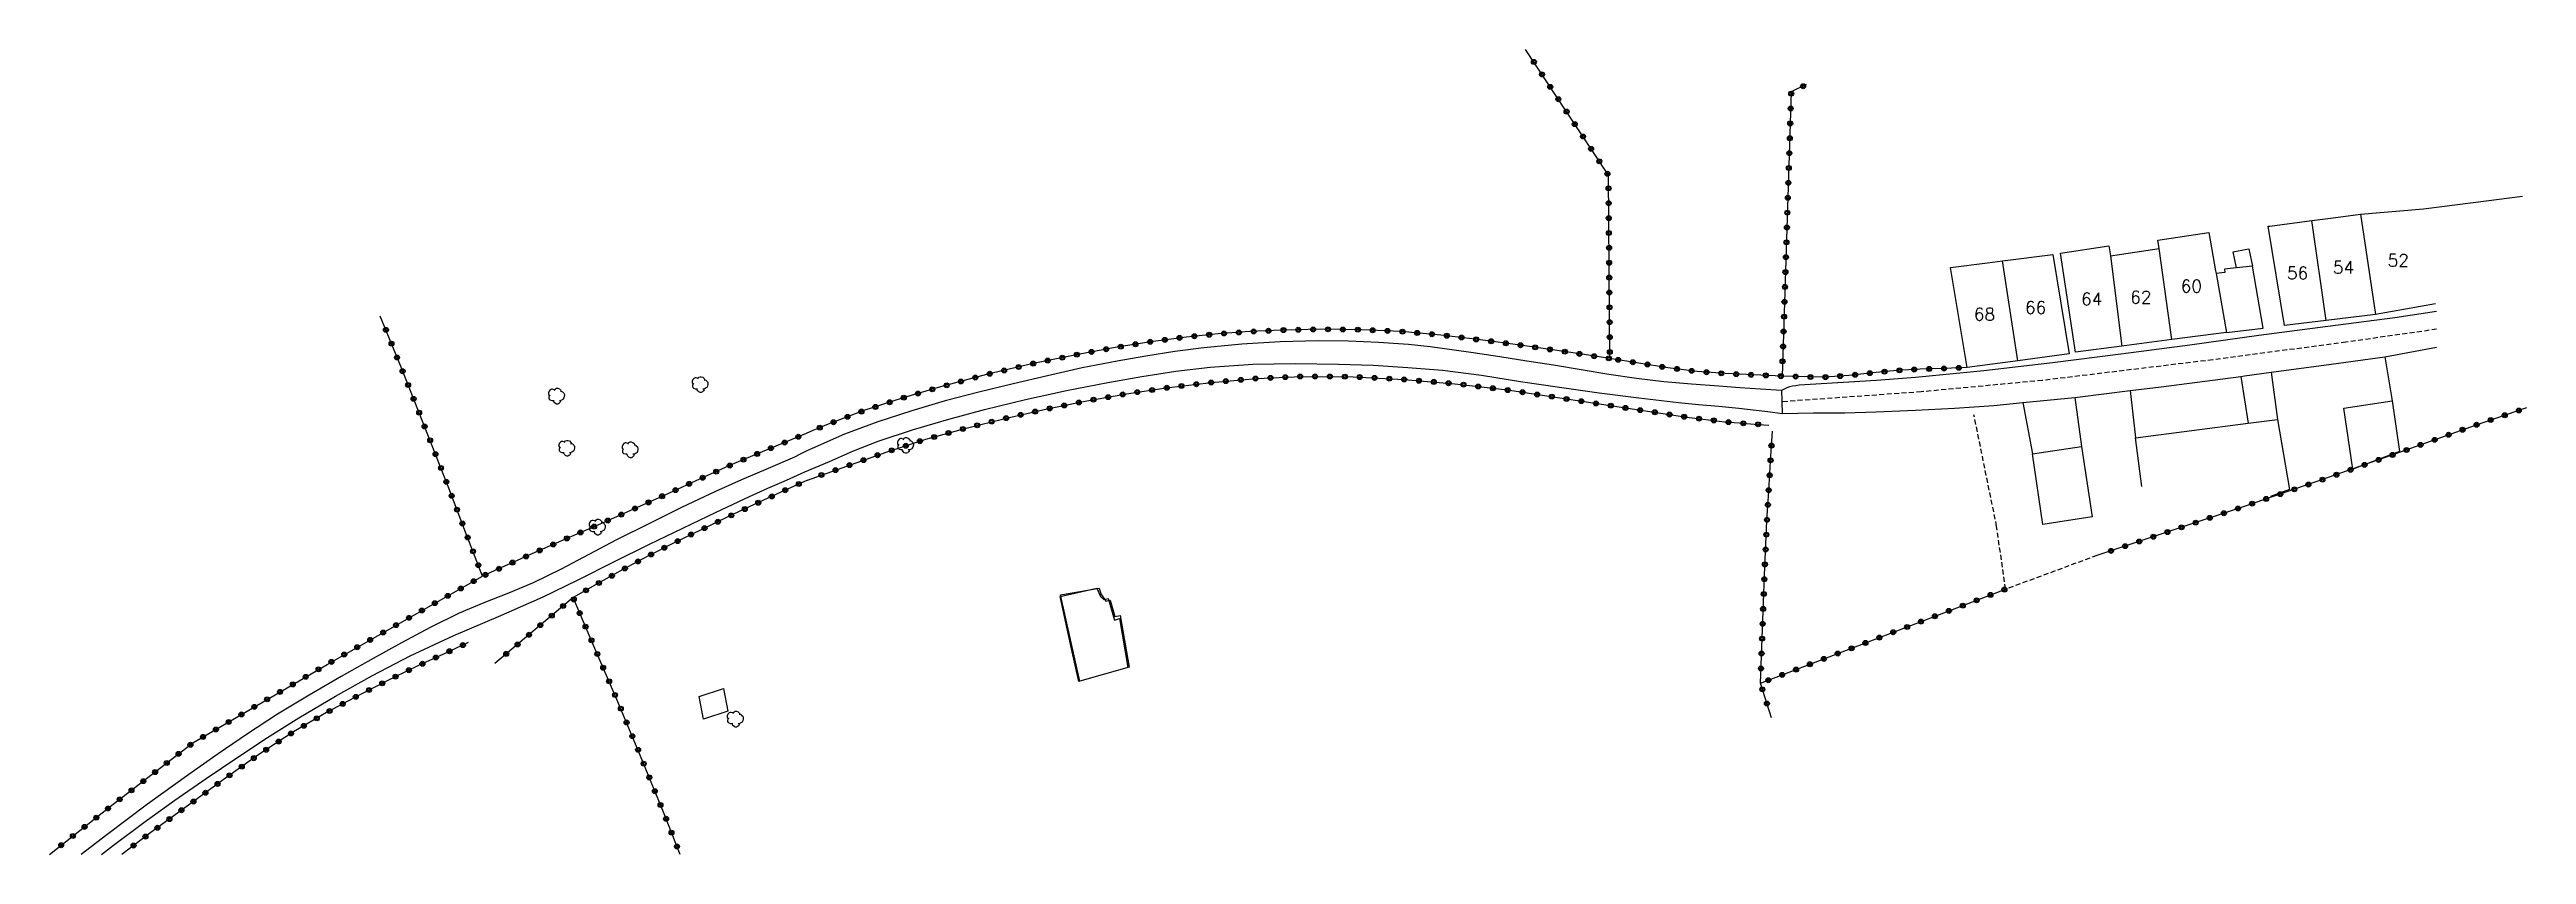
# Model space of a CAD drawing. Header units: millimetres. Extents: x 135999 to 137000, y 128000 to 129000.
# Drawn here: x 136660 to 136909.7, y 128000 to 128081.2 of the extents above; entities that cross this region are included whole.
import ezdxf
from ezdxf.enums import TextEntityAlignment as Align

# ---------------------------------------------------------------- set-up
doc = ezdxf.new("R2010")
doc.units = ezdxf.units.MM
doc.linetypes.add('DASHED', pattern=[0.75, 0.5, -0.25])
doc.layers.get('0').update_dxf_attribs({"linetype": 'CONTINUOUS'})
for name, color, linetype in [('W0001', 6, 'DASHED'), ('W0008', 7, 'CONTINUOUS'), ('W0014', 7, 'CONTINUOUS'), ('W0017', 7, 'CONTINUOUS'), ('W0071', 7, 'CONTINUOUS'), ('W0101', 7, 'CONTINUOUS'), ('W0104', 1, 'CONTINUOUS'), ('W0112', 1, 'DASHED'), ('W0300', 7, 'CONTINUOUS'), ('W0322', 7, 'CONTINUOUS'), ('W0323', 7, 'CONTINUOUS'), ('W0991', 7, 'CONTINUOUS'), ('W1102', 7, 'CONTINUOUS')]:
    doc.layers.add(name, color=color, linetype=linetype)
doc.styles.get("Standard").update_dxf_attribs({"font": 'romans.shx', "width": 0.85})

msp = doc.modelspace()

# ---------------------------------------------------------------- texts
at = {"layer": 'W0991'}
for s, p in [('54', (136891.3, 128059.2)), ('52', (136896.82, 128059.9)), ('60', (136875.95, 128057.31)), ('56', (136886.67, 128058.63)), ('68', (136855.09, 128054.48)), ('66', (136860.25, 128055.15)), ('64', (136865.91, 128056.01)), ('62', (136870.86, 128056.19))]:
    msp.add_text(s, height=1.25, dxfattribs=at).set_placement(p, align=Align.MIDDLE_CENTER)

# ---------------------------------------------------------------- blocks, each defined once
blk = doc.blocks.new('T300')
for p, q in [((-0.8, 0.51), (-0.86, 0.34)), ((-0.86, 0.34), (-0.86, 0.17)), ((-0.86, 0.17), (-0.74, 0.06)), ((-0.69, 0.63), (-0.8, 0.51)), ((-0.8, -0.06), (-0.74, 0.06)), ((-0.74, 0.06), (-0.69, 0.11)), ((-0.57, 0.69), (-0.69, 0.63)), ((-0.46, 0.69), (-0.57, 0.69)), ((-0.29, 0.63), (-0.46, 0.69)), ((-0.29, 0.63), (-0.17, 0.74)), ((-0.23, 0.57), (-0.29, 0.63)), ((-0.17, 0.74), (-0.06, 0.8)), ((-0.06, 0.8), (0.06, 0.8)), ((0.06, 0.8), (0.23, 0.74)), ((0.23, 0.74), (0.34, 0.63)), ((0.34, 0.63), (0.4, 0.51)), ((0.46, 0.46), (0.34, 0.46)), ((0.4, 0.51), (0.4, 0.46)), ((0.57, 0.4), (0.46, 0.46)), ((0.57, 0.4), (0.69, 0.29)), ((0.69, 0.29), (0.74, 0.17)), ((0.74, 0.06), (0.69, -0.17)), ((0.74, 0.17), (0.74, 0.06)), ((-0.8, -0.17), (-0.8, -0.06)), ((-0.8, -0.23), (-0.8, -0.17)), ((-0.74, -0.34), (-0.8, -0.23)), ((-0.69, -0.4), (-0.74, -0.34)), ((-0.51, -0.46), (-0.69, -0.4)), ((-0.4, -0.46), (-0.51, -0.46)), ((-0.4, -0.46), (-0.34, -0.46)), ((-0.34, -0.46), (-0.34, -0.4)), ((-0.34, -0.51), (-0.34, -0.46)), ((-0.29, -0.63), (-0.34, -0.51)), ((-0.17, -0.74), (-0.29, -0.63)), ((-0.06, -0.8), (-0.17, -0.74)), ((0.06, -0.8), (-0.06, -0.8)), ((0.17, -0.74), (0.06, -0.8)), ((0.23, -0.69), (0.17, -0.74)), ((0.29, -0.46), (0.23, -0.46)), ((0.29, -0.63), (0.23, -0.69)), ((0.46, -0.4), (0.29, -0.46)), ((0.34, -0.51), (0.29, -0.63)), ((0.34, -0.51), (0.34, -0.46)), ((0.57, -0.34), (0.46, -0.4)), ((0.63, -0.29), (0.57, -0.34)), ((0.69, -0.17), (0.63, -0.29))]:
    blk.add_line(p, q)
blk = doc.blocks.new('t323o')
at = {"color": 0, "linetype": 'Continuous'}
for radius in [0.25, 0.15]:
    blk.add_circle((0, 0), radius, dxfattribs=at)
blk = doc.blocks.new('t322o')
at = {"color": 0, "linetype": 'Continuous'}
for radius in [0.25, 0.15]:
    blk.add_circle((0, 0), radius, dxfattribs=at)

# ---------------------------------------------------------------- linework, layer by layer
at = {"layer": 'W0001'}
msp.add_lwpolyline([(136900.69, 128052.96), (136891.55, 128051.66), (136878.11, 128049.88), (136860.92, 128047.8), (136848.72, 128046.65), (136834.65, 128045.65)], dxfattribs=at)
at = {"layer": 'W0008'}
for points in [[(136834.69, 128044.48), (136837.85, 128044.52), (136841.01, 128044.55), (136844.17, 128044.63), (136848.12, 128044.79), (136852.08, 128045.02), (136856.02, 128045.29), (136858.97, 128045.58), (136864.2, 128046.09), (136864.47, 128046.11), (136869.78, 128046.78), (136872.9, 128047.17), (136880.95, 128048.21), (136881.33, 128048.26), (136884.02, 128048.62), (136889.32, 128049.33), (136895.48, 128050.18), (136900.69, 128051.17), (136900.69, 128051.17)], [(136834.62, 128046.8), (136834.65, 128045.79), (136834.65, 128045.65), (136834.69, 128044.48)]]:
    msp.add_lwpolyline(points, dxfattribs=at)
at = {"layer": 'W0014'}
msp.add_lwpolyline([(136900.68, 128054.75), (136896.48, 128054.1), (136889.72, 128053.25), (136882.76, 128052.32), (136875.81, 128051.36), (136868.85, 128050.45), (136861.95, 128049.59), (136855.04, 128048.77), (136848.12, 128048.09), (136844.21, 128047.8), (136840.3, 128047.56), (136836.39, 128047.32), (136836.06, 128047.27), (136835.73, 128047.22), (136835.42, 128047.15), (136835.15, 128047.05), (136834.88, 128046.92), (136834.62, 128046.8)], dxfattribs=at)
at = {"layer": 'W0017'}
for points in [[(136895.48, 128050.18), (136896.2, 128045.73)], [(136880.95, 128048.21), (136881.69, 128043.48)], [(136884.02, 128048.62), (136884.63, 128043.87)], [(136858.97, 128045.58), (136859.92, 128040.4)], [(136864.2, 128046.09), (136864.89, 128041.14)], [(136869.78, 128046.78), (136870.31, 128042)]]:
    msp.add_lwpolyline(points, dxfattribs=at)
at = {"layer": 'W0071'}
for points in [[(136834.62, 128046.8), (136832.51, 128046.93), (136830.41, 128047.07), (136828.31, 128047.21), (136825.54, 128047.43), (136822.76, 128047.67), (136819.99, 128047.98), (136817.21, 128048.39), (136814.42, 128048.86), (136811.64, 128049.33), (136808.94, 128049.76), (136806.23, 128050.18), (136803.52, 128050.58), (136801.36, 128050.89), (136799.19, 128051.18), (136797.02, 128051.42), (136793.98, 128051.64), (136790.94, 128051.76), (136787.89, 128051.79), (136784.05, 128051.7), (136780.21, 128051.46), (136776.38, 128051.09), (136773.45, 128050.71), (136770.53, 128050.26), (136767.62, 128049.76), (136764.1, 128049.06), (136760.61, 128048.28), (136757.12, 128047.45), (136753.69, 128046.62), (136750.28, 128045.74), (136746.9, 128044.75), (136743.5, 128043.62), (136740.13, 128042.37), (136736.85, 128040.95), (136736.26, 128040.66), (136735.67, 128040.37), (136735.09, 128040.08)], [(136736.14, 128038.58), (136738.6, 128039.64), (136741.05, 128040.7), (136743.53, 128041.68), (136747.07, 128042.86), (136750.65, 128043.9), (136754.26, 128044.86), (136758.37, 128045.87), (136762.51, 128046.78), (136766.67, 128047.59), (136770.1, 128048.2), (136773.54, 128048.74), (136776.99, 128049.15), (136781.29, 128049.43), (136785.61, 128049.51), (136789.93, 128049.45), (136793.43, 128049.33), (136796.93, 128049.12), (136800.42, 128048.82), (136804.36, 128048.32), (136808.29, 128047.7), (136812.22, 128047.11), (136816.22, 128046.56), (136820.22, 128046.03), (136824.23, 128045.56), (136826.26, 128045.37), (136828.29, 128045.2), (136830.33, 128045), (136831.78, 128044.83), (136833.23, 128044.66), (136834.69, 128044.48)], [(136735.09, 128040.08), (136732.42, 128038.93), (136729.75, 128037.78), (136727.1, 128036.59), (136723.76, 128035.01), (136720.45, 128033.38), (136717.14, 128031.72), (136714.35, 128030.25), (136711.56, 128028.77), (136708.72, 128027.38), (136706.25, 128026.34), (136703.75, 128025.37), (136701.28, 128024.33), (136698.35, 128022.88), (136695.46, 128021.33), (136692.6, 128019.75), (136689.35, 128017.93), (136686.13, 128016.07), (136682.95, 128014.14), (136679.93, 128012.18), (136676.95, 128010.15), (136673.99, 128008.07), (136669.83, 128005.06), (136665.72, 128001.97), (136663.15, 128000)], [(136665.18, 128000), (136666.4, 128000.95), (136669.48, 128003.23), (136672.6, 128005.47), (136675.74, 128007.67), (136678.83, 128009.75), (136681.95, 128011.8), (136685.11, 128013.77), (136688.79, 128015.95), (136692.53, 128018.05), (136696.32, 128020.03), (136700.74, 128022.08), (136705.23, 128023.98), (136709.68, 128025.95), (136713.28, 128027.71), (136716.87, 128029.51), (136720.46, 128031.29), (136723.81, 128032.91), (136727.17, 128034.52), (136730.55, 128036.09), (136732.41, 128036.93), (136734.28, 128037.76), (136736.14, 128038.58)]]:
    msp.add_lwpolyline(points, dxfattribs=at)
at = {"layer": 'W0101'}
for points in [[(136888.11, 128063.92), (136890.24, 128064.2), (136893.02, 128064.56)], [(136893.02, 128064.56), (136893.02, 128064.56), (136893.02, 128064.56), (136899.38, 128065.12)], [(136899.38, 128065.12), (136899.38, 128065.12), (136899.38, 128065.12), (136904.36, 128065.75)], [(136904.36, 128065.75), (136904.36, 128065.75), (136909.36, 128066.38), (136909.36, 128066.38), (136909.36, 128066.38)], [(136872.71, 128061.11), (136872.59, 128061.93), (136877.73, 128062.71), (136878.4, 128058.85), (136878.45, 128058.58), (136879.5, 128052.64)], [(136885.34, 128053.34), (136883.7, 128063.35), (136883.86, 128063.37), (136888.11, 128063.92)], [(136853.34, 128049.1), (136851.68, 128059.18), (136855.39, 128059.66), (136856.92, 128059.86)], [(136856.92, 128059.86), (136861.98, 128060.51), (136863.63, 128050.48)], [(136864.28, 128050.65), (136862.77, 128060.63), (136867.63, 128061.37), (136867.81, 128060.37)], [(136867.81, 128060.37), (136872.71, 128061.11)], [(136900.59, 128055.53), (136894.54, 128054.44)], [(136879.5, 128052.64), (136873.98, 128051.92)], [(136889.54, 128053.85), (136885.34, 128053.34)], [(136894.54, 128054.44), (136889.54, 128053.85)], [(136858.44, 128049.78), (136853.34, 128049.1)], [(136863.63, 128050.48), (136858.44, 128049.78)], [(136868.96, 128051.26), (136864.28, 128050.65)], [(136873.98, 128051.92), (136868.96, 128051.26)]]:
    msp.add_lwpolyline(points, dxfattribs=at)
at = {"layer": 'W0104'}
for points in [[(136880.5, 128059.15), (136880.17, 128060.76), (136881.54, 128061.04), (136881.75, 128061.08), (136882.11, 128059.34)], [(136879.5, 128052.64), (136883.18, 128053.07), (136882.11, 128059.34), (136880.5, 128059.15), (136879.29, 128059.01), (136879.33, 128058.68), (136878.45, 128058.58)], [(136870.95, 128037.11), (136870.31, 128042), (136881.69, 128043.48), (136884.63, 128043.87), (136885.84, 128036.8), (136883.95, 128036.11)]]:
    msp.add_lwpolyline(points, dxfattribs=at)
for points in [[(136896.2, 128045.73), (136896.94, 128040.64), (136892.24, 128038.86), (136891.34, 128045.02)], [(136859.92, 128040.4), (136864.89, 128041.14), (136865.95, 128034.03), (136860.98, 128033.29)], [(136763.76, 128017.43), (136763.02, 128020.75), (136761.86, 128026.02), (136765.59, 128026.84), (136765.95, 128026), (136766.27, 128025.72), (136766.71, 128025.8), (136767.34, 128023.63), (136767.86, 128023.79), (136768.71, 128018.86)], [(136763.87, 128017.49), (136761.92, 128026.17), (136765.82, 128026.85), (136765.98, 128026.29), (136766.47, 128025.55), (136766.93, 128025.64), (136767.4, 128023.99), (136767.93, 128024.09), (136768.84, 128018.9)], [(136725.9, 128013.64), (136725.47, 128015.92), (136727.93, 128016.72), (136728.36, 128014.45)]]:
    msp.add_lwpolyline(points, close=True, dxfattribs=at)
at = {"layer": 'W0112'}
msp.add_lwpolyline([(136866.43, 128030.14), (136857.22, 128026.75), (136856.32, 128033.07), (136854.03, 128044.33)], dxfattribs=at)
at = {"layer": 'W0322'}
msp.add_lwpolyline([(136909.75, 128045.03), (136904.56, 128043.27), (136896.55, 128040.39), (136888.52, 128037.56), (136881.17, 128035.06), (136873.8, 128032.6), (136866.43, 128030.14)], dxfattribs=at)
at = {"layer": 'W0323'}
for points in [[(136853.34, 128049.1), (136850.98, 128049.01), (136848.62, 128048.93), (136846.26, 128048.8), (136843.83, 128048.57), (136841.41, 128048.3), (136838.99, 128048.14), (136837.55, 128048.15), (136836.12, 128048.19), (136834.68, 128048.23), (136831.82, 128048.36), (136828.95, 128048.49), (136826.1, 128048.71), (136823.17, 128049.08), (136820.24, 128049.55), (136817.32, 128050.01), (136817.17, 128068.5), (136812.91, 128074.97), (136808.82, 128081.17)], [(136837.11, 128077.63), (136835.61, 128076.89), (136834.68, 128048.23)], [(136736.26, 128042.44), (136733.76, 128041.4), (136731.26, 128040.37), (136728.78, 128039.32), (136725.56, 128037.88), (136722.37, 128036.41), (136719.16, 128034.95), (136715.54, 128033.35), (136711.9, 128031.77), (136708.28, 128030.17), (136706.73, 128029.47), (136705.18, 128028.77), (136703.63, 128028.06), (136701.92, 128032.5), (136700.21, 128036.94), (136698.49, 128041.37), (136695.4, 128049.15), (136693.31, 128054.29)], [(136817.32, 128050.01), (136814.3, 128050.47), (136811.29, 128050.92), (136808.27, 128051.35), (136804.28, 128051.89), (136800.28, 128052.38), (136796.27, 128052.74), (136792.26, 128052.91), (136788.24, 128052.96), (136784.22, 128052.87), (136781.01, 128052.72), (136777.81, 128052.49), (136774.61, 128052.18), (136771.01, 128051.71), (136767.43, 128051.12), (136763.85, 128050.46), (136759.14, 128049.5), (136754.46, 128048.4), (136749.82, 128047.15), (136745.94, 128046.01), (136742.08, 128044.76), (136738.3, 128043.32), (136737.62, 128043.03), (136736.94, 128042.74), (136736.26, 128042.44)], [(136736.39, 128037.76), (136740.36, 128039.17), (136744.34, 128040.57), (136748.34, 128041.87), (136752.39, 128043), (136756.48, 128044.01), (136760.58, 128044.93), (136764.57, 128045.74), (136768.57, 128046.46), (136772.58, 128047.06), (136777.13, 128047.6), (136781.69, 128048), (136786.26, 128048.21), (136791.41, 128048.17), (136796.56, 128047.9), (136801.69, 128047.47), (136807, 128046.84), (136812.28, 128046.03), (136817.57, 128045.23), (136821.33, 128044.66), (136825.09, 128044.09), (136828.86, 128043.64), (136830.36, 128043.51), (136831.86, 128043.4), (136833.35, 128043.29)], [(136832.49, 128017.26), (136832.7, 128022.72), (136832.9, 128028.18), (136833.15, 128033.64), (136833.33, 128036.65), (136833.51, 128039.66), (136833.7, 128042.67)], [(136736.39, 128037.76), (136733.71, 128036.52), (136731.03, 128035.29), (136728.36, 128034.03), (136725.66, 128032.74), (136722.96, 128031.44), (136720.28, 128030.08), (136717.76, 128028.72), (136715.25, 128027.31), (136712.75, 128025.9)], [(136659.96, 128000), (136666.08, 128004.82), (136674.39, 128011.24), (136687.95, 128019.17), (136703.63, 128028.06)], [(136723.55, 128000), (136721.86, 128004.27), (136719.33, 128010.49), (136717.17, 128015.64), (136714.96, 128020.77), (136712.75, 128025.9), (136704.87, 128019.25)], [(136833.61, 128013.79), (136832.49, 128017.26), (136857.22, 128026.75)], [(136702.19, 128021.37), (136699.68, 128020.21), (136697.17, 128019.05), (136694.67, 128017.85), (136691.26, 128016.11), (136687.88, 128014.3), (136684.57, 128012.37), (136680.97, 128010.02), (136677.46, 128007.52), (136673.98, 128004.98), (136670.17, 128002.2), (136667.23, 128000)]]:
    msp.add_lwpolyline(points, dxfattribs=at)
at = {"layer": 'W1102'}
for points in [[(136893.02, 128064.56), (136894.54, 128054.44)], [(136889.54, 128053.85), (136888.11, 128063.92)], [(136858.44, 128049.78), (136856.92, 128059.86)], [(136867.81, 128060.37), (136868.96, 128051.26)], [(136873.98, 128051.92), (136872.71, 128061.11)]]:
    msp.add_lwpolyline(points, dxfattribs=at)

# ---------------------------------------------------------------- block references
at = {"layer": 'W0300', "rotation": 359.9999899820874}
for p in [(136725.62, 128047.38), (136711.14, 128046.22), (136746.33, 128041.25), (136712.17, 128040.96), (136718.56, 128040.81), (136715.25, 128033), (136729.17, 128013.64)]:
    msp.add_blockref('T300', p, dxfattribs=at)
at = {"layer": 'W0322'}
for p, rotation in [((136907.56, 128044.29), 198.7268373105182), ((136908.98, 128044.77), 198.7268373105182), ((136900.49, 128041.81), 199.7955822266226), ((136901.9, 128042.32), 199.7955822266226), ((136903.31, 128042.83), 199.7955822266226), ((136904.72, 128043.33), 198.7268373105182), ((136906.14, 128043.81), 198.7268373105182), ((136893.42, 128039.29), 199.4187448636536), ((136894.84, 128039.79), 199.4187448636536), ((136896.25, 128040.29), 199.4187448636536), ((136897.66, 128040.79), 199.7955822266226), ((136899.07, 128041.3), 199.7955822266226), ((136886.34, 128036.82), 198.810431724486), ((136887.76, 128037.3), 198.810431724486), ((136889.18, 128037.79), 199.4187448636536), ((136890.59, 128038.29), 199.4187448636536), ((136892.01, 128038.79), 199.4187448636536), ((136879.24, 128034.41), 198.4606032997925), ((136880.66, 128034.89), 198.4606032997925), ((136882.08, 128035.37), 198.810431724486), ((136883.5, 128035.85), 198.810431724486), ((136884.92, 128036.34), 198.810431724486), ((136872.12, 128032.04), 198.4606032996907), ((136873.55, 128032.51), 198.4606032996907), ((136874.97, 128032.99), 198.4606032997925), ((136876.39, 128033.46), 198.4606032997925), ((136877.81, 128033.94), 198.4606032997925), ((136867.85, 128030.61), 198.4606032996907), ((136869.28, 128031.09), 198.4606032996907), ((136870.7, 128031.56), 198.4606032996907)]:
    msp.add_blockref('t322o', p, dxfattribs=dict(at, rotation=rotation))
at = {"layer": 'W0323'}
for p, rotation in [((136809.65, 128079.92), 123.3802305323891), ((136810.47, 128078.66), 123.3802305323891), ((136811.3, 128077.41), 123.3802305323891), ((136836.8, 128077.47), 206.0118886389574), ((136812.12, 128076.16), 123.3802305323891), ((136812.95, 128074.91), 123.3781228150956), ((136835.55, 128075.22), 268.1534848676086), ((136835.6, 128076.72), 268.1534848676086), ((136813.77, 128073.65), 123.3781228150956), ((136814.6, 128072.4), 123.3781228150956), ((136835.46, 128072.22), 268.1534848676086), ((136835.5, 128073.72), 268.1534848676086), ((136815.42, 128071.15), 123.3781228150956), ((136816.25, 128069.9), 123.3781228150956), ((136835.41, 128070.72), 268.1534848676086), ((136817.07, 128068.64), 123.3781228150956), ((136817.18, 128067.17), 90.46784936304654), ((136835.31, 128067.72), 268.1534848676086), ((136835.36, 128069.22), 268.1534848676086), ((136817.19, 128065.67), 90.46784936304654), ((136835.21, 128064.72), 268.1534848676086), ((136835.26, 128066.22), 268.1534848676086), ((136817.2, 128064.17), 90.46784936304654), ((136817.21, 128062.67), 90.46784936304654), ((136835.17, 128063.23), 268.1534848676086), ((136817.23, 128061.17), 90.46784936304654), ((136817.24, 128059.67), 90.46784936304654), ((136835.07, 128060.23), 268.1534848676086), ((136835.12, 128061.73), 268.1534848676086), ((136817.25, 128058.17), 90.46784936304654), ((136834.97, 128057.23), 268.1534848676086), ((136835.02, 128058.73), 268.1534848676086), ((136817.26, 128056.67), 90.46784936304654), ((136817.28, 128055.17), 90.46784936304654), ((136834.92, 128055.73), 268.1534848676086), ((136693.88, 128052.9), 112.0570903007362), ((136772.44, 128051.89), 187.5028583889928), ((136773.92, 128052.09), 187.5028583889928), ((136775.41, 128052.26), 185.6289322832331), ((136776.91, 128052.41), 185.6289322832331), ((136778.4, 128052.54), 184.0868872244168), ((136779.9, 128052.64), 184.0868872244168), ((136781.39, 128052.74), 182.659270626136), ((136782.89, 128052.81), 182.659270626136), ((136784.39, 128052.88), 181.1839822659621), ((136785.89, 128052.91), 181.1839822659621), ((136787.39, 128052.94), 181.1839822659621), ((136788.89, 128052.95), 179.4158056320213), ((136790.39, 128052.93), 179.4158056320213), ((136791.89, 128052.92), 179.4158056320213), ((136793.39, 128052.86), 177.4447409375844), ((136794.89, 128052.8), 177.4447409375844), ((136796.39, 128052.72), 174.9809131644683), ((136797.88, 128052.59), 174.9809131644683), ((136799.37, 128052.46), 174.9809131644683), ((136800.87, 128052.31), 173.0019507919939), ((136802.36, 128052.13), 173.0019507919939), ((136803.84, 128051.94), 173.0019507919939), ((136805.33, 128051.75), 172.2982354954929), ((136817.29, 128053.67), 90.46784936304654), ((136817.3, 128052.17), 90.46784936304654), ((136834.83, 128052.73), 268.1534848676086), ((136834.88, 128054.23), 268.1534848676086), ((136694.44, 128051.51), 112.0570903007362), ((136695, 128050.12), 112.0570903007362), ((136759.16, 128049.5), 191.5927741779648), ((136760.62, 128049.8), 191.5927741779648), ((136762.09, 128050.1), 191.5927741779648), ((136763.56, 128050.4), 191.5927741779648), ((136765.04, 128050.68), 190.4529883904818), ((136766.51, 128050.95), 190.4529883904818), ((136767.99, 128051.21), 189.249732508576), ((136769.47, 128051.45), 189.249732508576), ((136770.95, 128051.7), 189.249732508576), ((136806.82, 128051.55), 172.2982354954929), ((136808.3, 128051.35), 171.9310173726194), ((136809.79, 128051.14), 171.9310173726194), ((136811.27, 128050.93), 171.9310173726194), ((136812.76, 128050.7), 171.3809741909293), ((136814.24, 128050.48), 171.3809741909293), ((136815.72, 128050.25), 171.3995518747469), ((136817.21, 128050.03), 171.3995518747469), ((136817.31, 128050.67), 90.46784936304654), ((136818.15, 128049.88), 170.9639920110574), ((136819.63, 128049.64), 170.9639920110574), ((136821.11, 128049.41), 170.9418348299259), ((136834.73, 128049.73), 268.1534848676086), ((136834.78, 128051.23), 268.1534848676086), ((136695.56, 128048.73), 111.6945619617431), ((136696.12, 128047.34), 111.6945619617431), ((136748.98, 128046.9), 196.4294754923269), ((136750.43, 128047.31), 195.0397063259447), ((136751.87, 128047.7), 195.0397063259447), ((136753.32, 128048.09), 195.0397063259447), ((136754.77, 128048.47), 193.1839055726931), ((136756.23, 128048.81), 193.1839055726931), ((136757.69, 128049.16), 193.1839055726931), ((136771.15, 128046.84), 8.523093251333014), ((136772.63, 128047.06), 6.814431075566737), ((136774.12, 128047.24), 6.814431075566737), ((136775.61, 128047.42), 6.814431075566737), ((136777.1, 128047.6), 6.814431075566737), ((136778.59, 128047.73), 4.95890608146625), ((136780.09, 128047.86), 4.95890608146625), ((136781.58, 128047.99), 4.95890608146625), ((136783.08, 128048.06), 2.607683892709835), ((136784.58, 128048.13), 2.607683892709835), ((136786.08, 128048.2), 2.607683892709835), ((136787.58, 128048.2), 359.6103902517686), ((136789.08, 128048.19), 359.6103902517686), ((136790.58, 128048.18), 359.6103902517686), ((136792.08, 128048.14), 356.9661955207156), ((136793.57, 128048.06), 356.9661955207156), ((136795.07, 128047.98), 356.9661955207156), ((136796.57, 128047.9), 355.2363583092738), ((136798.06, 128047.77), 355.2363583092738), ((136799.56, 128047.65), 355.2363583092738), ((136801.05, 128047.52), 355.2363583092738), ((136802.55, 128047.37), 353.1717124326391), ((136804.04, 128047.19), 353.1717124326391), ((136805.52, 128047.01), 353.1717124326391), ((136807.01, 128046.83), 351.3849938715808), ((136822.59, 128049.17), 170.9418348299259), ((136824.08, 128048.96), 172.7523977426279), ((136825.56, 128048.77), 172.7523977426279), ((136827.06, 128048.63), 175.6734304092381), ((136828.55, 128048.52), 175.6734304092381), ((136830.05, 128048.44), 177.4219313130888), ((136831.55, 128048.37), 177.4219313130888), ((136833.05, 128048.31), 177.4210323645874), ((136834.55, 128048.24), 177.4210323645874), ((136836.05, 128048.19), 178.2437458594033), ((136837.55, 128048.15), 178.244968112498), ((136839.05, 128048.14), 183.72781678001), ((136840.54, 128048.24), 183.72781678001), ((136842.04, 128048.37), 186.4310508190387), ((136843.53, 128048.54), 186.4310508190387), ((136845.02, 128048.69), 185.4671015881754), ((136846.51, 128048.82), 182.9860048377186), ((136848.01, 128048.9), 182.9860048377186), ((136849.51, 128048.96), 182.0860904419456), ((136851.01, 128049.01), 182.0618546352955), ((136852.51, 128049.07), 182.0618546352955), ((136696.67, 128045.94), 111.6945619617431), ((136697.23, 128044.55), 111.6945619617431), ((136741.83, 128044.66), 200.7599262338632), ((136743.25, 128045.13), 198.0011353492351), ((136744.68, 128045.6), 198.0011353492351), ((136746.1, 128046.06), 196.4294754923269), ((136747.54, 128046.48), 196.4294754923269), ((136757.89, 128044.33), 12.61892553571154), ((136759.35, 128044.66), 12.61892553571154), ((136760.82, 128044.98), 11.48134377172836), ((136762.29, 128045.28), 11.48134377172836), ((136763.76, 128045.58), 11.48134377172836), ((136765.23, 128045.86), 10.15737217699867), ((136766.71, 128046.12), 10.15737217699867), ((136768.18, 128046.39), 10.15737217699867), ((136769.66, 128046.62), 8.523093251333014), ((136808.5, 128046.61), 351.3849938715808), ((136809.98, 128046.38), 351.3849938715808), ((136811.46, 128046.16), 351.3849938715808), ((136812.95, 128045.93), 351.3744002291888), ((136814.43, 128045.71), 351.3744002291888), ((136815.91, 128045.48), 351.3744002291888), ((136817.4, 128045.26), 351.3744002291888), ((136818.88, 128045.03), 351.3947343480617), ((136820.36, 128044.81), 351.3947343480617), ((136821.84, 128044.59), 351.3947343481274), ((136823.33, 128044.36), 351.3947343481274), ((136697.78, 128043.16), 111.6945619617431), ((136698.34, 128041.76), 111.6945619617431), ((136735.47, 128042.12), 202.5024089275895), ((136737.63, 128043.04), 202.9758084703711), ((136739.02, 128043.59), 200.7599262338632), ((136740.43, 128044.13), 200.7599262338632), ((136749.17, 128042.1), 15.60288307091607), ((136750.62, 128042.5), 15.60288307091607), ((136752.06, 128042.9), 15.60288307091607), ((136753.51, 128043.27), 13.97349160168922), ((136754.97, 128043.64), 13.97349160168922), ((136756.42, 128044), 13.97349160168922), ((136824.81, 128044.14), 351.3947343481274), ((136826.3, 128043.95), 353.121890251555), ((136827.79, 128043.77), 353.121890251555), ((136829.28, 128043.6), 355.1063426503117), ((136830.77, 128043.48), 355.8002375244027), ((136832.27, 128043.37), 355.7974421198588), ((136698.88, 128040.37), 111.228672128042), ((136728.56, 128039.22), 204.0600037651832), ((136729.94, 128039.81), 203.0147544186919), ((136731.32, 128040.39), 202.5105282187173), ((136732.7, 128040.97), 202.5105282187173), ((136734.09, 128041.54), 202.5024089275895), ((136740.63, 128039.26), 19.48376399823241), ((136742.04, 128039.76), 19.48376399823241), ((136743.46, 128040.26), 19.48376399823241), ((136744.88, 128040.75), 17.85405019707204), ((136746.31, 128041.21), 17.85405019707204), ((136747.73, 128041.67), 17.85405019707204), ((136833.52, 128039.74), 86.46161455619604), ((136833.61, 128041.23), 86.46161455619604), ((136699.43, 128038.97), 111.228672128042), ((136699.97, 128037.57), 111.228672128042), ((136723.09, 128036.74), 204.7228395523415), ((136724.45, 128037.37), 204.7228395523415), ((136725.82, 128037.99), 204.0600037651832), ((136727.19, 128038.6), 204.0600037651832), ((136734.15, 128036.73), 204.8104061829702), ((136735.52, 128037.36), 204.8104061829702), ((136737.8, 128038.26), 19.48376399855082), ((136739.22, 128038.76), 19.48376399855082), ((136833.43, 128038.24), 86.44263969999079), ((136700.51, 128036.17), 111.0297280355305), ((136701.05, 128034.77), 111.0297280355305), ((136717.62, 128034.27), 203.7701431460623), ((136719, 128034.88), 203.7701431460623), ((136720.36, 128035.5), 204.4897612158837), ((136721.73, 128036.12), 204.4897612158837), ((136730.07, 128034.83), 205.1752821448671), ((136731.43, 128035.47), 204.8361873098013), ((136732.79, 128036.1), 204.8361873098013), ((136833.25, 128035.25), 86.72842753559317), ((136833.33, 128036.74), 86.44263969999079), ((136701.59, 128033.37), 111.0297280355305), ((136702.12, 128031.97), 111.0340512397699), ((136712.13, 128031.87), 203.517593347166), ((136713.5, 128032.47), 203.517593347166), ((136714.88, 128033.06), 203.517593347166), ((136716.25, 128033.67), 203.7701431460623), ((136724.65, 128032.26), 205.8298726313841), ((136726.01, 128032.91), 205.4452673140748), ((136727.36, 128033.55), 205.4452673140748), ((136728.71, 128034.2), 205.1752821448671), ((136833.09, 128032.25), 87.35697132090384), ((136833.16, 128033.75), 86.72842753559317), ((136702.66, 128030.57), 111.0340512397699), ((136706.64, 128029.43), 204.4133317052717), ((136708.01, 128030.05), 204.2768472058566), ((136709.38, 128030.66), 203.8347410360199), ((136710.75, 128031.26), 203.8347410360199), ((136719.3, 128029.55), 208.4210028215304), ((136720.62, 128030.25), 206.8386597441416), ((136721.96, 128030.93), 206.8386597441416), ((136723.3, 128031.6), 205.8298726313841), ((136833.02, 128030.75), 87.35697132090384), ((136701.43, 128026.82), 29.54735529064564), ((136702.73, 128027.56), 29.54735529064564), ((136703.2, 128029.17), 111.0340512397699), ((136703.91, 128028.19), 204.4133317048671), ((136705.28, 128028.81), 204.4133317052717), ((136715.36, 128027.37), 209.3838197862745), ((136716.67, 128028.1), 209.3838197862745), ((136717.98, 128028.84), 208.4210028215304), ((136832.89, 128027.75), 87.86105662701745), ((136832.95, 128029.25), 87.35697132090384), ((136697.51, 128024.6), 29.54735529064564), ((136698.82, 128025.34), 29.54735529064564), ((136700.12, 128026.08), 29.54735529064564), ((136711.75, 128025.05), 220.1136596787854), ((136712.83, 128025.72), 113.3009764673014), ((136713.42, 128024.34), 113.3009764673014), ((136714.06, 128026.63), 209.4109791742679), ((136832.77, 128024.76), 87.86105662701745), ((136832.83, 128026.26), 87.86105662701745), ((136851.5, 128024.56), 21.0003918032122), ((136852.9, 128025.09), 21.0003918032122), ((136854.3, 128025.63), 21.0003918032122), ((136855.7, 128026.17), 21.0003918032122), ((136857.1, 128026.71), 21.0003918032122), ((136693.6, 128022.38), 29.54735529064564), ((136694.9, 128023.12), 29.54735529064564), ((136696.21, 128023.86), 29.54735529064564), ((136708.31, 128022.15), 220.1136596787854), ((136709.45, 128023.12), 220.1136596787854), ((136710.6, 128024.08), 220.1136596787854), ((136714.01, 128022.97), 113.3009764673014), ((136832.72, 128023.26), 87.86105662701745), ((136844.49, 128021.87), 21.0003918032122), ((136845.89, 128022.41), 21.0003918032122), ((136847.29, 128022.94), 21.0003918032122), ((136848.69, 128023.48), 21.0003918032122), ((136850.09, 128024.02), 21.0003918032122), ((136688.38, 128019.42), 29.54735529064564), ((136689.68, 128020.16), 29.54735529064564), ((136690.99, 128020.9), 29.54735529064564), ((136692.29, 128021.64), 29.54735529064564), ((136697.56, 128019.23), 204.7780321772129), ((136698.92, 128019.86), 204.7780321772129), ((136700.28, 128020.49), 204.7968243499591), ((136701.64, 128021.11), 204.7968243499591), ((136706.01, 128020.22), 220.1136596787854), ((136707.16, 128021.18), 220.1136596787854), ((136714.61, 128021.59), 113.3009764673014), ((136715.2, 128020.21), 113.3103988429778), ((136832.61, 128020.26), 87.85018819610114), ((136832.66, 128021.76), 87.85018819610114), ((136838.89, 128019.72), 21.0003918032122), ((136840.29, 128020.26), 21.0003918032122), ((136841.69, 128020.79), 21.0003918032122), ((136843.09, 128021.33), 21.0003918032122), ((136684.49, 128017.15), 30.34386306838068), ((136685.79, 128017.91), 30.34386306838068), ((136687.08, 128018.67), 30.34386306838068), ((136693.51, 128017.26), 206.9194259689156), ((136694.85, 128017.93), 205.731379997499), ((136696.2, 128018.58), 205.731379997499), ((136715.79, 128018.83), 113.3103988429778), ((136716.39, 128017.46), 113.3103988429778), ((136832.55, 128018.76), 87.85018819610114), ((136833.29, 128017.57), 21.0003918032122), ((136834.69, 128018.11), 21.0003918032122), ((136836.09, 128018.64), 21.0003918032122), ((136837.49, 128019.18), 21.0003918032122), ((136680.61, 128014.88), 30.34386306838068), ((136681.9, 128015.64), 30.34386306838068), ((136683.2, 128016.39), 30.34386306838068), ((136688.2, 128014.47), 208.2096462602887), ((136689.52, 128015.18), 208.2096462602887), ((136690.84, 128015.89), 208.2096462602887), ((136692.17, 128016.58), 206.9194259689156), ((136716.98, 128016.08), 113.3103988429778), ((136717.57, 128014.7), 112.7998114295295), ((136832.69, 128016.65), 107.8452092471173), ((136833.15, 128015.22), 107.8452092471173), ((136675.43, 128011.85), 30.34386306838068), ((136676.73, 128012.6), 30.34386306838068), ((136678.02, 128013.36), 30.34386306838068), ((136679.31, 128014.12), 30.34386306838068), ((136684.31, 128012.2), 213.1948125112147), ((136685.6, 128012.97), 210.2294987853057), ((136686.9, 128013.73), 210.2294987853057), ((136718.15, 128013.31), 112.7998114295295), ((136718.73, 128011.93), 112.7998114295295), ((136671.78, 128009.22), 37.68168265981826), ((136672.97, 128010.14), 37.68168265981826), ((136674.16, 128011.06), 37.68168265981826), ((136680.56, 128009.72), 215.4649968874186), ((136681.8, 128010.56), 213.1948125112147), ((136683.06, 128011.38), 213.1948125112147), ((136719.31, 128010.55), 112.7998114295295), ((136669.41, 128007.39), 37.68168265981826), ((136670.6, 128008.31), 37.68168265981826), ((136676.9, 128007.11), 216.0664898014562), ((136678.11, 128007.98), 215.4649968874186), ((136679.34, 128008.85), 215.4649968874186), ((136719.87, 128009.16), 112.1232925017642), ((136720.44, 128007.77), 112.1232925017642), ((136665.85, 128004.64), 38.19891842424808), ((136667.03, 128005.56), 37.68168265981826), ((136668.22, 128006.47), 37.68168265981826), ((136673.26, 128004.46), 216.1272880737729), ((136674.47, 128005.34), 216.0664898014562), ((136675.68, 128006.22), 216.0664898014562), ((136721, 128006.38), 112.1232925017642), ((136721.57, 128004.99), 112.1232925017642), ((136662.31, 128001.86), 38.19891842424808), ((136663.49, 128002.78), 38.19891842424808), ((136664.67, 128003.71), 38.19891842424808), ((136669.63, 128001.8), 216.7776769780754), ((136670.84, 128002.69), 216.1272880737729), ((136672.05, 128003.57), 216.1272880737729), ((136722.13, 128003.6), 111.5255089887364), ((136722.68, 128002.2), 111.5255089887364), ((136661.13, 128000.93), 38.19891842424808), ((136668.43, 128000.9), 216.7776769780754), ((136723.23, 128000.81), 111.5255089887364)]:
    msp.add_blockref('t323o', p, dxfattribs=dict(at, rotation=rotation))

msp.set_redraw_order([(e.dxf.handle, doc.entitydb.next_handle()) for e in msp.query("TEXT MTEXT ATTDEF DIMENSION ARC_DIMENSION")])  # texts and dimensions are drawn at this point

doc.saveas('drawing.dxf')
